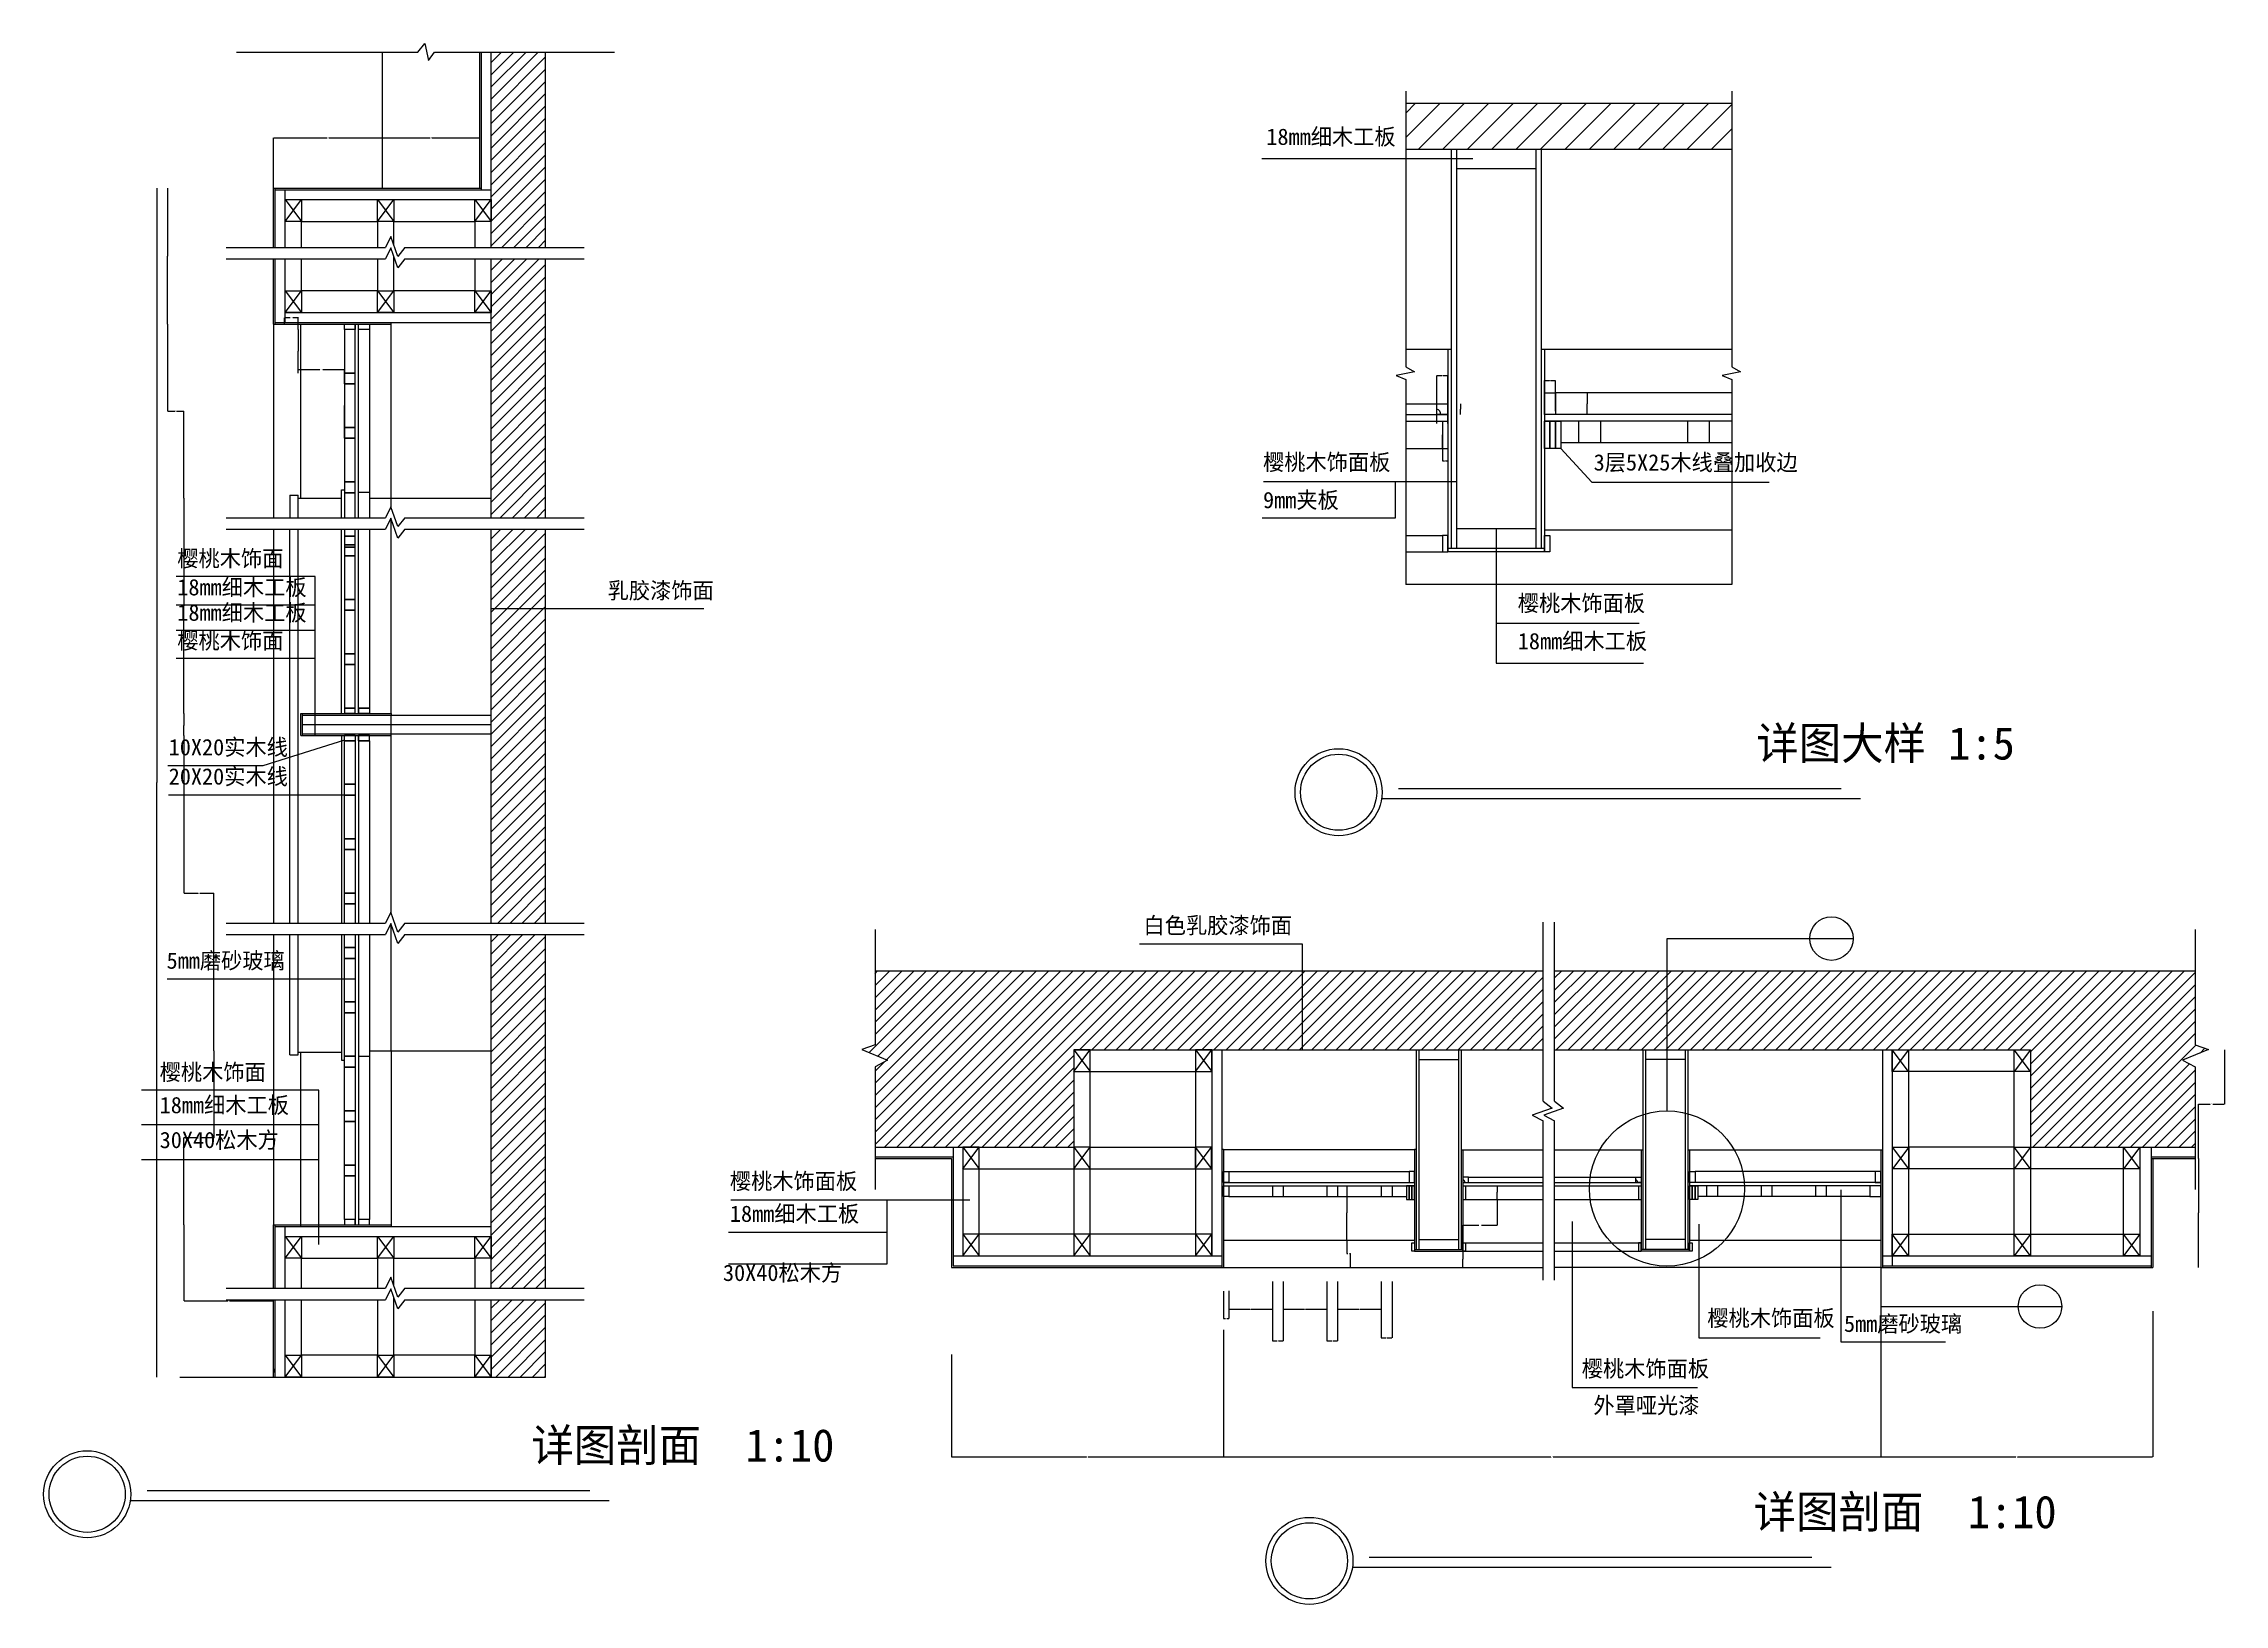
# Model space of a CAD drawing. Header units: metres. Extents: x 131195 to 135203, y -47346 to -44477.
import ezdxf

# ---------------------------------------------------------------- set-up
doc = ezdxf.new("R2010")
doc.units = ezdxf.units.M
for name, color, linetype in [('中线', 5, 'Continuous'), ('浅线', 2, 'Continuous'), ('粗线', 7, 'Continuous'), ('细实线', 1, 'Continuous'), ('细线', 1, 'Continuous')]:
    doc.layers.add(name, color=color, linetype=linetype)
doc.dimstyles.get("Standard").update_dxf_attribs({"dimtxt": 2.5, "dimasz": 2.5, "dimexe": 1.25, "dimexo": 0.625, "dimtad": 1, "dimcen": 2.5, "dimazin": 3, "dimtfac": 1, "dimtmove": 0, "dimatfit": 3})

# ---------------------------------------------------------------- blocks, each defined once
blk = doc.blocks.new('A$C03BD5A20')
at = {"layer": '细线'}
for p, q in [((0, 40), (30, 0)), ((0, 0), (30, 40))]:
    blk.add_line(p, q, dxfattribs=at)
blk.add_lwpolyline([(0, 40), (30, 40), (30, 0), (0, 0)], close=True, dxfattribs=at)
blk = doc.blocks.new('A$C6A6F5DEA')
at = {"layer": '细实线'}
for p, q in [((0, 40), (30, 0)), ((0, 0), (30, 40))]:
    blk.add_line(p, q, dxfattribs=at)
blk.add_lwpolyline([(0, 0), (30, 0), (30, 40), (0, 40)], close=True, dxfattribs=at)
blk = doc.blocks.new('A$C62782132')
at = {"layer": '细线'}
blk.add_lwpolyline([(0, 20), (10, 20), (10, 0), (0, 0)], close=True, dxfattribs=at)
blk = doc.blocks.new('_CLOSEDFILLED')
at = {"color": 0, "linetype": 'BYBLOCK'}
blk.add_solid([(-1, 0), (0, 0), (-1, 0)], dxfattribs=at)
blk = doc.blocks.new('*D1')
for p, q in [((131747.34, -45176.11), (131747.09, -45176.11)), ((131747.59, -45182.51), (131747.59, -45176.11)), ((131747.59, -45202.51), (131747.59, -45176.11)), ((131747.59, -45176.11), (131747.59, -45176.11)), ((131747.84, -45176.11), (131748.09, -45176.11))]:
    blk.add_line(p, q)
at = {"layer": 'Defpoints'}
for p in [(131747.59, -45176.11), (131747.59, -45182.51), (131747.59, -45202.51)]:
    blk.add_point(p, dxfattribs=at)
at = {"layer": '细线', "xscale": 0.25, "yscale": 0.25}
blk.add_blockref('_CLOSEDFILLED', (131747.59, -45176.11), dxfattribs=at)
at = {"layer": '细线', "xscale": 0.25, "yscale": 0.25, "rotation": 180}
blk.add_blockref('_CLOSEDFILLED', (131747.59, -45176.11), dxfattribs=at)
at = {"layer": '细线', "insert": (131747.59, -45174.985), "char_height": 1, "attachment_point": 5}
blk.add_mtext('0', dxfattribs=at)
blk = doc.blocks.new('*D2')
for p, q in [((131662.92, -45082.51), (131662.92, -45076.11)), ((131663.17, -45076.11), (131702.755, -45076.11)), ((131707.755, -45076.11), (131747.34, -45076.11)), ((131747.59, -45102.51), (131747.59, -45076.11))]:
    blk.add_line(p, q)
at = {"layer": 'Defpoints'}
for p in [(131662.92, -45076.11), (131662.92, -45082.51), (131747.59, -45102.51)]:
    blk.add_point(p, dxfattribs=at)
at = {"layer": '细线', "xscale": 0.25, "yscale": 0.25, "rotation": 180}
blk.add_blockref('_CLOSEDFILLED', (131662.92, -45076.11), dxfattribs=at)
at = {"layer": '细线', "xscale": 0.25, "yscale": 0.25}
blk.add_blockref('_CLOSEDFILLED', (131747.59, -45076.11), dxfattribs=at)
at = {"layer": '细线', "insert": (131705.255, -45076.11), "char_height": 1, "attachment_point": 5}
blk.add_mtext('84,67', dxfattribs=at)
blk = doc.blocks.new('*D3')
for p, q in [((131647.9, -44981.11), (131637.63, -44981.11)), ((131637.88, -44992.51), (131637.88, -44981.11)), ((131663.17, -44981.11), (131652.9, -44981.11)), ((131662.92, -45002.51), (131662.92, -44981.11))]:
    blk.add_line(p, q)
at = {"layer": 'Defpoints'}
for p in [(131637.88, -44992.51), (131662.92, -44981.11), (131662.92, -45002.51)]:
    blk.add_point(p, dxfattribs=at)
at = {"layer": '细线', "xscale": 0.25, "yscale": 0.25}
blk.add_blockref('_CLOSEDFILLED', (131637.88, -44981.11), dxfattribs=at)
at = {"layer": '细线', "xscale": 0.25, "yscale": 0.25, "rotation": 180}
blk.add_blockref('_CLOSEDFILLED', (131662.92, -44981.11), dxfattribs=at)
at = {"layer": '细线', "insert": (131650.4, -44981.11), "char_height": 1, "attachment_point": 5}
blk.add_mtext('25,04', dxfattribs=at)
blk = doc.blocks.new('*D4')
for p, q in [((131452.79, -46648.54), (131452.79, -46788.3)), ((131453.04, -46788.3), (131533.69, -46788.3)), ((131536.69, -46788.3), (131617.34, -46788.3)), ((131617.59, -46928.06), (131617.59, -46788.3))]:
    blk.add_line(p, q)
at = {"layer": 'Defpoints'}
for p in [(131452.79, -46648.54), (131452.79, -46788.3), (131617.59, -46928.06)]:
    blk.add_point(p, dxfattribs=at)
at = {"layer": '细线', "xscale": 0.25, "yscale": 0.25, "rotation": 180}
blk.add_blockref('_CLOSEDFILLED', (131452.79, -46788.3), dxfattribs=at)
at = {"layer": '细线', "xscale": 0.25, "yscale": 0.25}
blk.add_blockref('_CLOSEDFILLED', (131617.59, -46788.3), dxfattribs=at)
at = {"layer": '细线', "insert": (131535.19, -46788.3), "char_height": 1, "attachment_point": 5}
blk.add_mtext('880', dxfattribs=at)
blk = doc.blocks.new('*D5')
for p, q in [((131507.79, -46328.75), (131507.79, -46488.65)), ((131478.79, -46488.65), (131452.54, -46488.65)), ((131452.79, -46648.54), (131452.79, -46488.65)), ((131508.04, -46488.65), (131481.79, -46488.65))]:
    blk.add_line(p, q)
at = {"layer": 'Defpoints'}
for p in [(131507.79, -46328.75), (131507.79, -46488.65), (131452.79, -46648.54)]:
    blk.add_point(p, dxfattribs=at)
at = {"layer": '细线', "xscale": 0.25, "yscale": 0.25}
blk.add_blockref('_CLOSEDFILLED', (131452.79, -46488.65), dxfattribs=at)
at = {"layer": '细线', "xscale": 0.25, "yscale": 0.25, "rotation": 180}
blk.add_blockref('_CLOSEDFILLED', (131507.79, -46488.65), dxfattribs=at)
at = {"layer": '细线', "insert": (131480.29, -46488.65), "char_height": 1, "attachment_point": 5}
blk.add_mtext('320', dxfattribs=at)
blk = doc.blocks.new('*D6')
for p, q in [((131452.79, -45748.54), (131452.79, -46038.65)), ((131453.04, -46038.65), (131478.79, -46038.65)), ((131481.79, -46038.65), (131507.54, -46038.65)), ((131507.79, -46328.75), (131507.79, -46038.65))]:
    blk.add_line(p, q)
at = {"layer": 'Defpoints'}
for p in [(131452.79, -45748.54), (131452.79, -46038.65), (131507.79, -46328.75)]:
    blk.add_point(p, dxfattribs=at)
at = {"layer": '细线', "xscale": 0.25, "yscale": 0.25, "rotation": 180}
blk.add_blockref('_CLOSEDFILLED', (131452.79, -46038.65), dxfattribs=at)
at = {"layer": '细线', "xscale": 0.25, "yscale": 0.25}
blk.add_blockref('_CLOSEDFILLED', (131507.79, -46038.65), dxfattribs=at)
at = {"layer": '细线', "insert": (131480.29, -46038.65), "char_height": 1, "attachment_point": 5}
blk.add_mtext('580', dxfattribs=at)
blk = doc.blocks.new('*D7')
for p, q in [((131402.79, -44742.75), (131402.79, -45835.41)), ((131402.54, -45835.41), (131402.29, -45835.41)), ((131402.79, -46928.06), (131402.79, -45835.41)), ((131402.79, -45835.41), (131402.79, -45835.41)), ((131403.04, -45835.41), (131403.29, -45835.41))]:
    blk.add_line(p, q)
at = {"layer": 'Defpoints'}
for p in [(131402.79, -44742.75), (131402.79, -45835.41), (131402.79, -46928.06)]:
    blk.add_point(p, dxfattribs=at)
at = {"layer": '细线', "xscale": 0.25, "yscale": 0.25}
blk.add_blockref('_CLOSEDFILLED', (131402.79, -45835.41), dxfattribs=at)
at = {"layer": '细线', "xscale": 0.25, "yscale": 0.25, "rotation": 180}
blk.add_blockref('_CLOSEDFILLED', (131402.79, -45835.41), dxfattribs=at)
at = {"layer": '细线', "insert": (131402.79, -45834.285), "char_height": 1, "attachment_point": 5}
blk.add_mtext('3200', dxfattribs=at)
blk = doc.blocks.new('*D8')
for p, q in [((131452.79, -45312.3), (131452.79, -45510.42)), ((131452.54, -45510.42), (131452.29, -45510.42)), ((131452.79, -45708.54), (131452.79, -45510.42)), ((131452.79, -45510.42), (131452.79, -45510.42)), ((131453.04, -45510.42), (131453.29, -45510.42))]:
    blk.add_line(p, q)
at = {"layer": 'Defpoints'}
for p in [(131452.79, -45312.3), (131452.79, -45510.42), (131452.79, -45708.54)]:
    blk.add_point(p, dxfattribs=at)
at = {"layer": '细线', "xscale": 0.25, "yscale": 0.25}
blk.add_blockref('_CLOSEDFILLED', (131452.79, -45510.42), dxfattribs=at)
at = {"layer": '细线', "xscale": 0.25, "yscale": 0.25, "rotation": 180}
blk.add_blockref('_CLOSEDFILLED', (131452.79, -45510.42), dxfattribs=at)
at = {"layer": '细线', "insert": (131452.79, -45509.295), "char_height": 1, "attachment_point": 5}
blk.add_mtext('580', dxfattribs=at)
blk = doc.blocks.new('*D9')
for p, q in [((131452.54, -45730.58), (131452.29, -45730.58)), ((131452.79, -45708.54), (131452.79, -45730.58)), ((131452.79, -45748.54), (131452.79, -45730.58)), ((131452.79, -45730.58), (131452.79, -45730.58)), ((131453.04, -45730.58), (131453.29, -45730.58))]:
    blk.add_line(p, q)
at = {"layer": 'Defpoints'}
for p in [(131452.79, -45708.54), (131452.79, -45730.58), (131452.79, -45748.54)]:
    blk.add_point(p, dxfattribs=at)
at = {"layer": '细线', "xscale": 0.25, "yscale": 0.25}
blk.add_blockref('_CLOSEDFILLED', (131452.79, -45730.58), dxfattribs=at)
at = {"layer": '细线', "xscale": 0.25, "yscale": 0.25, "rotation": 180}
blk.add_blockref('_CLOSEDFILLED', (131452.79, -45730.58), dxfattribs=at)
at = {"layer": '细线', "insert": (131452.79, -45729.455), "char_height": 1, "attachment_point": 5}
blk.add_mtext('0', dxfattribs=at)
blk = doc.blocks.new('*D10')
for p, q in [((131422.79, -44992.51), (131422.79, -45152.41)), ((131423.04, -45152.41), (131436.79, -45152.41)), ((131438.79, -45152.41), (131452.54, -45152.41)), ((131452.79, -45312.3), (131452.79, -45152.41))]:
    blk.add_line(p, q)
at = {"layer": 'Defpoints'}
for p in [(131422.79, -44992.51), (131422.79, -45152.41), (131452.79, -45312.3)]:
    blk.add_point(p, dxfattribs=at)
at = {"layer": '细线', "xscale": 0.25, "yscale": 0.25, "rotation": 180}
blk.add_blockref('_CLOSEDFILLED', (131422.79, -45152.41), dxfattribs=at)
at = {"layer": '细线', "xscale": 0.25, "yscale": 0.25}
blk.add_blockref('_CLOSEDFILLED', (131452.79, -45152.41), dxfattribs=at)
at = {"layer": '细线', "insert": (131437.79, -45152.41), "char_height": 1, "attachment_point": 5}
blk.add_mtext('30', dxfattribs=at)
blk = doc.blocks.new('*D11')
for p, q in [((131422.79, -44742.75), (131422.79, -44867.63)), ((131422.54, -44867.63), (131422.29, -44867.63)), ((131422.79, -44992.51), (131422.79, -44867.63)), ((131422.79, -44867.63), (131422.79, -44867.63)), ((131423.04, -44867.63), (131423.29, -44867.63))]:
    blk.add_line(p, q)
at = {"layer": 'Defpoints'}
for p in [(131422.79, -44742.75), (131422.79, -44867.63), (131422.79, -44992.51)]:
    blk.add_point(p, dxfattribs=at)
at = {"layer": '细线', "xscale": 0.25, "yscale": 0.25}
blk.add_blockref('_CLOSEDFILLED', (131422.79, -44867.63), dxfattribs=at)
at = {"layer": '细线', "xscale": 0.25, "yscale": 0.25, "rotation": 180}
blk.add_blockref('_CLOSEDFILLED', (131422.79, -44867.63), dxfattribs=at)
at = {"layer": '细线', "insert": (131422.79, -44866.505), "char_height": 1, "attachment_point": 5}
blk.add_mtext('0', dxfattribs=at)
blk = doc.blocks.new('*D12')
for p, q in [((134571.44, -46726.48), (134571.44, -47074.94)), ((135071.44, -46807), (135071.44, -47074.94)), ((134571.69, -47074.94), (134819.94, -47074.94)), ((134822.94, -47074.94), (135071.19, -47074.94))]:
    blk.add_line(p, q)
at = {"layer": 'Defpoints'}
for p in [(134571.44, -46726.48), (135071.44, -46807), (134571.44, -47074.94)]:
    blk.add_point(p, dxfattribs=at)
at = {"layer": '细线', "xscale": 0.25, "yscale": 0.25, "rotation": 180}
blk.add_blockref('_CLOSEDFILLED', (134571.44, -47074.94), dxfattribs=at)
at = {"layer": '细线', "xscale": 0.25, "yscale": 0.25}
blk.add_blockref('_CLOSEDFILLED', (135071.44, -47074.94), dxfattribs=at)
at = {"layer": '细线', "insert": (134821.44, -47074.94), "char_height": 1, "attachment_point": 5}
blk.add_mtext('500', dxfattribs=at)
blk = doc.blocks.new('*D13')
for p, q in [((134571.44, -46801.68), (134571.44, -47074.94)), ((133363.3, -46841.29), (133363.3, -47074.94)), ((133363.55, -47074.94), (133965.37, -47074.94)), ((133969.37, -47074.94), (134571.19, -47074.94))]:
    blk.add_line(p, q)
at = {"layer": 'Defpoints'}
for p in [(134571.44, -46801.68), (133363.3, -46841.29), (133363.3, -47074.94)]:
    blk.add_point(p, dxfattribs=at)
at = {"layer": '细线', "xscale": 0.25, "yscale": 0.25, "rotation": 180}
blk.add_blockref('_CLOSEDFILLED', (133363.3, -47074.94), dxfattribs=at)
at = {"layer": '细线', "xscale": 0.25, "yscale": 0.25}
blk.add_blockref('_CLOSEDFILLED', (134571.44, -47074.94), dxfattribs=at)
at = {"layer": '细线', "insert": (133967.37, -47074.94), "char_height": 1, "attachment_point": 5}
blk.add_mtext('1800', dxfattribs=at)
blk = doc.blocks.new('*D14')
for p, q in [((133363.3, -46841.29), (133363.3, -47074.94)), ((132863.3, -46886.78), (132863.3, -47074.94)), ((132863.55, -47074.94), (133111.8, -47074.94)), ((133114.8, -47074.94), (133363.05, -47074.94))]:
    blk.add_line(p, q)
at = {"layer": 'Defpoints'}
for p in [(133363.3, -46841.29), (132863.3, -46886.78), (132863.3, -47074.94)]:
    blk.add_point(p, dxfattribs=at)
at = {"layer": '细线', "xscale": 0.25, "yscale": 0.25, "rotation": 180}
blk.add_blockref('_CLOSEDFILLED', (132863.3, -47074.94), dxfattribs=at)
at = {"layer": '细线', "xscale": 0.25, "yscale": 0.25}
blk.add_blockref('_CLOSEDFILLED', (133363.3, -47074.94), dxfattribs=at)
at = {"layer": '细线', "insert": (133113.3, -47074.94), "char_height": 1, "attachment_point": 5}
blk.add_mtext('500', dxfattribs=at)
blk = doc.blocks.new('*D15')
for p, q in [((133866.72, -46601.48), (133866.72, -46648.98)), ((133803.26, -46696.48), (133803.26, -46648.98)), ((133803.51, -46648.98), (133832.49, -46648.98)), ((133837.49, -46648.98), (133866.47, -46648.98))]:
    blk.add_line(p, q)
at = {"layer": 'Defpoints'}
for p in [(133866.72, -46601.48), (133803.26, -46648.98), (133803.26, -46696.48)]:
    blk.add_point(p, dxfattribs=at)
at = {"layer": '细线', "xscale": 0.25, "yscale": 0.25, "rotation": 180}
blk.add_blockref('_CLOSEDFILLED', (133803.26, -46648.98), dxfattribs=at)
at = {"layer": '细线', "xscale": 0.25, "yscale": 0.25}
blk.add_blockref('_CLOSEDFILLED', (133866.72, -46648.98), dxfattribs=at)
at = {"layer": '细线', "insert": (133834.99, -46648.98), "char_height": 1, "attachment_point": 5}
blk.add_mtext('63,46', dxfattribs=at)
blk = doc.blocks.new('*D16')
for p, q in [((133803.01, -46711.48), (133802.76, -46711.48)), ((133803.26, -46696.48), (133803.26, -46711.48)), ((133803.26, -46726.48), (133803.26, -46711.48)), ((133803.26, -46711.48), (133803.26, -46711.48)), ((133803.51, -46711.48), (133803.76, -46711.48))]:
    blk.add_line(p, q)
at = {"layer": 'Defpoints'}
for p in [(133803.26, -46696.48), (133803.26, -46711.48), (133803.26, -46726.48)]:
    blk.add_point(p, dxfattribs=at)
at = {"layer": '细线', "xscale": 0.25, "yscale": 0.25}
blk.add_blockref('_CLOSEDFILLED', (133803.26, -46711.48), dxfattribs=at)
at = {"layer": '细线', "xscale": 0.25, "yscale": 0.25, "rotation": 180}
blk.add_blockref('_CLOSEDFILLED', (133803.26, -46711.48), dxfattribs=at)
at = {"layer": '细线', "insert": (133803.26, -46710.355), "char_height": 1, "attachment_point": 5}
blk.add_mtext('0', dxfattribs=at)
blk = doc.blocks.new('*D17')
for p, q in [((133589.92, -46676.48), (133589.92, -46701.24)), ((133590.17, -46701.24), (133591.97, -46701.24)), ((133594.97, -46701.24), (133596.77, -46701.24)), ((133597.02, -46726.48), (133597.02, -46701.24))]:
    blk.add_line(p, q)
at = {"layer": 'Defpoints'}
for p in [(133589.92, -46676.48), (133589.92, -46701.24), (133597.02, -46726.48)]:
    blk.add_point(p, dxfattribs=at)
at = {"layer": '细线', "xscale": 0.25, "yscale": 0.25, "rotation": 180}
blk.add_blockref('_CLOSEDFILLED', (133589.92, -46701.24), dxfattribs=at)
at = {"layer": '细线', "xscale": 0.25, "yscale": 0.25}
blk.add_blockref('_CLOSEDFILLED', (133597.02, -46701.24), dxfattribs=at)
at = {"layer": '细线', "insert": (133593.47, -46701.24), "char_height": 1, "attachment_point": 5}
blk.add_mtext('7,1', dxfattribs=at)
blk = doc.blocks.new('*D18')
for p, q in [((133653.3, -46752.24), (133653.3, -46856.03)), ((133673.3, -46752.24), (133673.3, -46856.03)), ((133653.55, -46856.03), (133662.3, -46856.03)), ((133664.3, -46856.03), (133673.05, -46856.03))]:
    blk.add_line(p, q)
at = {"layer": 'Defpoints'}
for p in [(133653.3, -46752.24), (133673.3, -46752.24), (133653.3, -46856.03)]:
    blk.add_point(p, dxfattribs=at)
at = {"layer": '细线', "xscale": 0.25, "yscale": 0.25, "rotation": 180}
blk.add_blockref('_CLOSEDFILLED', (133653.3, -46856.03), dxfattribs=at)
at = {"layer": '细线', "xscale": 0.25, "yscale": 0.25}
blk.add_blockref('_CLOSEDFILLED', (133673.3, -46856.03), dxfattribs=at)
at = {"layer": '细线', "insert": (133663.3, -46856.03), "char_height": 1, "attachment_point": 5}
blk.add_mtext('20', dxfattribs=at)
blk = doc.blocks.new('*D19')
for p, q in [((133573.3, -46752.24), (133573.3, -46803.51)), ((133653.3, -46752.24), (133653.3, -46803.51)), ((133573.55, -46803.51), (133612.3, -46803.51)), ((133614.3, -46803.51), (133653.05, -46803.51))]:
    blk.add_line(p, q)
at = {"layer": 'Defpoints'}
for p in [(133573.3, -46752.24), (133653.3, -46752.24), (133573.3, -46803.51)]:
    blk.add_point(p, dxfattribs=at)
at = {"layer": '细线', "xscale": 0.25, "yscale": 0.25, "rotation": 180}
blk.add_blockref('_CLOSEDFILLED', (133573.3, -46803.51), dxfattribs=at)
at = {"layer": '细线', "xscale": 0.25, "yscale": 0.25}
blk.add_blockref('_CLOSEDFILLED', (133653.3, -46803.51), dxfattribs=at)
at = {"layer": '细线', "insert": (133613.3, -46803.51), "char_height": 1, "attachment_point": 5}
blk.add_mtext('80', dxfattribs=at)
blk = doc.blocks.new('*D20')
for p, q in [((133553.3, -46752.24), (133553.3, -46861.65)), ((133573.3, -46752.24), (133573.3, -46861.65)), ((133553.55, -46861.65), (133562.3, -46861.65)), ((133564.3, -46861.65), (133573.05, -46861.65))]:
    blk.add_line(p, q)
at = {"layer": 'Defpoints'}
for p in [(133553.3, -46752.24), (133573.3, -46752.24), (133553.3, -46861.65)]:
    blk.add_point(p, dxfattribs=at)
at = {"layer": '细线', "xscale": 0.25, "yscale": 0.25, "rotation": 180}
blk.add_blockref('_CLOSEDFILLED', (133553.3, -46861.65), dxfattribs=at)
at = {"layer": '细线', "xscale": 0.25, "yscale": 0.25}
blk.add_blockref('_CLOSEDFILLED', (133573.3, -46861.65), dxfattribs=at)
at = {"layer": '细线', "insert": (133563.3, -46861.65), "char_height": 1, "attachment_point": 5}
blk.add_mtext('20', dxfattribs=at)
blk = doc.blocks.new('*D21')
for p, q in [((133473.3, -46752.24), (133473.3, -46803.51)), ((133553.3, -46752.24), (133553.3, -46803.51)), ((133473.55, -46803.51), (133512.3, -46803.51)), ((133514.3, -46803.51), (133553.05, -46803.51))]:
    blk.add_line(p, q)
at = {"layer": 'Defpoints'}
for p in [(133473.3, -46752.24), (133553.3, -46752.24), (133473.3, -46803.51)]:
    blk.add_point(p, dxfattribs=at)
at = {"layer": '细线', "xscale": 0.25, "yscale": 0.25, "rotation": 180}
blk.add_blockref('_CLOSEDFILLED', (133473.3, -46803.51), dxfattribs=at)
at = {"layer": '细线', "xscale": 0.25, "yscale": 0.25}
blk.add_blockref('_CLOSEDFILLED', (133553.3, -46803.51), dxfattribs=at)
at = {"layer": '细线', "insert": (133513.3, -46803.51), "char_height": 1, "attachment_point": 5}
blk.add_mtext('80', dxfattribs=at)
blk = doc.blocks.new('*D22')
for p, q in [((133453.3, -46752.24), (133453.3, -46861.65)), ((133473.3, -46752.24), (133473.3, -46861.65)), ((133453.55, -46861.65), (133462.3, -46861.65)), ((133464.3, -46861.65), (133473.05, -46861.65))]:
    blk.add_line(p, q)
at = {"layer": 'Defpoints'}
for p in [(133453.3, -46752.24), (133473.3, -46752.24), (133453.3, -46861.65)]:
    blk.add_point(p, dxfattribs=at)
at = {"layer": '细线', "xscale": 0.25, "yscale": 0.25, "rotation": 180}
blk.add_blockref('_CLOSEDFILLED', (133453.3, -46861.65), dxfattribs=at)
at = {"layer": '细线', "xscale": 0.25, "yscale": 0.25}
blk.add_blockref('_CLOSEDFILLED', (133473.3, -46861.65), dxfattribs=at)
at = {"layer": '细线', "insert": (133463.3, -46861.65), "char_height": 1, "attachment_point": 5}
blk.add_mtext('20', dxfattribs=at)
blk = doc.blocks.new('*D23')
for p, q in [((133373.3, -46769.75), (133373.3, -46803.51)), ((133453.3, -46752.24), (133453.3, -46803.51)), ((133373.55, -46803.51), (133412.3, -46803.51)), ((133414.3, -46803.51), (133453.05, -46803.51))]:
    blk.add_line(p, q)
at = {"layer": 'Defpoints'}
for p in [(133373.3, -46769.75), (133453.3, -46752.24), (133373.3, -46803.51)]:
    blk.add_point(p, dxfattribs=at)
at = {"layer": '细线', "xscale": 0.25, "yscale": 0.25, "rotation": 180}
blk.add_blockref('_CLOSEDFILLED', (133373.3, -46803.51), dxfattribs=at)
at = {"layer": '细线', "xscale": 0.25, "yscale": 0.25}
blk.add_blockref('_CLOSEDFILLED', (133453.3, -46803.51), dxfattribs=at)
at = {"layer": '细线', "insert": (133413.3, -46803.51), "char_height": 1, "attachment_point": 5}
blk.add_mtext('80', dxfattribs=at)
blk = doc.blocks.new('*D24')
for p, q in [((133363.3, -46770.23), (133363.3, -46820.51)), ((133373.3, -46769.75), (133373.3, -46820.51)), ((133363.55, -46820.51), (133367.3, -46820.51)), ((133369.3, -46820.51), (133373.05, -46820.51))]:
    blk.add_line(p, q)
at = {"layer": 'Defpoints'}
for p in [(133363.3, -46770.23), (133373.3, -46769.75), (133363.3, -46820.51)]:
    blk.add_point(p, dxfattribs=at)
at = {"layer": '细线', "xscale": 0.25, "yscale": 0.25, "rotation": 180}
blk.add_blockref('_CLOSEDFILLED', (133363.3, -46820.51), dxfattribs=at)
at = {"layer": '细线', "xscale": 0.25, "yscale": 0.25}
blk.add_blockref('_CLOSEDFILLED', (133373.3, -46820.51), dxfattribs=at)
at = {"layer": '细线', "insert": (133368.3, -46820.51), "char_height": 1, "attachment_point": 5}
blk.add_mtext('10', dxfattribs=at)
blk = doc.blocks.new('*D25')
for p, q in [((133866.47, -46588.53), (133866.22, -46588.53)), ((133866.72, -46576.48), (133866.72, -46588.53)), ((133866.72, -46601.48), (133866.72, -46588.53)), ((133866.72, -46588.53), (133866.72, -46588.53)), ((133866.97, -46588.53), (133867.22, -46588.53))]:
    blk.add_line(p, q)
at = {"layer": 'Defpoints'}
for p in [(133866.72, -46576.48), (133866.72, -46588.53), (133866.72, -46601.48)]:
    blk.add_point(p, dxfattribs=at)
at = {"layer": '细线', "xscale": 0.25, "yscale": 0.25}
blk.add_blockref('_CLOSEDFILLED', (133866.72, -46588.53), dxfattribs=at)
at = {"layer": '细线', "xscale": 0.25, "yscale": 0.25, "rotation": 180}
blk.add_blockref('_CLOSEDFILLED', (133866.72, -46588.53), dxfattribs=at)
at = {"layer": '细线', "insert": (133866.72, -46587.405), "char_height": 1, "attachment_point": 5}
blk.add_mtext('0', dxfattribs=at)
blk = doc.blocks.new('*D26')
for p, q in [((133589.92, -46576.48), (133589.92, -46626.48)), ((133589.67, -46626.48), (133589.42, -46626.48)), ((133589.92, -46676.48), (133589.92, -46626.48)), ((133589.92, -46626.48), (133589.92, -46626.48)), ((133590.17, -46626.48), (133590.42, -46626.48))]:
    blk.add_line(p, q)
at = {"layer": 'Defpoints'}
for p in [(133589.92, -46576.48), (133589.92, -46626.48), (133589.92, -46676.48)]:
    blk.add_point(p, dxfattribs=at)
at = {"layer": '细线', "xscale": 0.25, "yscale": 0.25}
blk.add_blockref('_CLOSEDFILLED', (133589.92, -46626.48), dxfattribs=at)
at = {"layer": '细线', "xscale": 0.25, "yscale": 0.25, "rotation": 180}
blk.add_blockref('_CLOSEDFILLED', (133589.92, -46626.48), dxfattribs=at)
at = {"layer": '细线', "insert": (133589.92, -46625.355), "char_height": 1, "attachment_point": 5}
blk.add_mtext('0', dxfattribs=at)
blk = doc.blocks.new('*D27')
for p, q in [((135155.56, -46526.48), (135155.56, -46626.48)), ((135155.31, -46626.48), (135155.06, -46626.48)), ((135155.56, -46726.48), (135155.56, -46626.48)), ((135155.56, -46626.48), (135155.56, -46626.48)), ((135155.81, -46626.48), (135156.06, -46626.48))]:
    blk.add_line(p, q)
at = {"layer": 'Defpoints'}
for p in [(135155.56, -46526.48), (135155.56, -46626.48), (135155.56, -46726.48)]:
    blk.add_point(p, dxfattribs=at)
at = {"layer": '细线', "xscale": 0.25, "yscale": 0.25}
blk.add_blockref('_CLOSEDFILLED', (135155.56, -46626.48), dxfattribs=at)
at = {"layer": '细线', "xscale": 0.25, "yscale": 0.25, "rotation": 180}
blk.add_blockref('_CLOSEDFILLED', (135155.56, -46626.48), dxfattribs=at)
at = {"layer": '细线', "insert": (135155.56, -46625.355), "char_height": 1, "attachment_point": 5}
blk.add_mtext('0', dxfattribs=at)
blk = doc.blocks.new('*D28')
for p, q in [((135203.08, -46326.48), (135203.08, -46426.48)), ((135155.56, -46526.48), (135155.56, -46426.48)), ((135155.81, -46426.48), (135176.82, -46426.48)), ((135181.82, -46426.48), (135202.83, -46426.48))]:
    blk.add_line(p, q)
at = {"layer": 'Defpoints'}
for p in [(135203.08, -46326.48), (135155.56, -46426.48), (135155.56, -46526.48)]:
    blk.add_point(p, dxfattribs=at)
at = {"layer": '细线', "xscale": 0.25, "yscale": 0.25, "rotation": 180}
blk.add_blockref('_CLOSEDFILLED', (135155.56, -46426.48), dxfattribs=at)
at = {"layer": '细线', "xscale": 0.25, "yscale": 0.25}
blk.add_blockref('_CLOSEDFILLED', (135203.08, -46426.48), dxfattribs=at)
at = {"layer": '细线', "insert": (135179.32, -46426.48), "char_height": 1, "attachment_point": 5}
blk.add_mtext('47,52', dxfattribs=at)
blk = doc.blocks.new('*D29')
for p, q in [((131817.59, -44742.75), (131817.59, -44650.17)), ((131817.84, -44650.17), (131905.59, -44650.17)), ((131908.59, -44650.17), (131996.34, -44650.17)), ((131996.59, -44742.75), (131996.59, -44650.17))]:
    blk.add_line(p, q)
at = {"layer": 'Defpoints'}
for p in [(131817.59, -44650.17), (131817.59, -44742.75), (131996.59, -44742.75)]:
    blk.add_point(p, dxfattribs=at)
at = {"layer": '细线', "xscale": 0.25, "yscale": 0.25, "rotation": 180}
blk.add_blockref('_CLOSEDFILLED', (131817.59, -44650.17), dxfattribs=at)
at = {"layer": '细线', "xscale": 0.25, "yscale": 0.25}
blk.add_blockref('_CLOSEDFILLED', (131996.59, -44650.17), dxfattribs=at)
at = {"layer": '细线', "insert": (131907.09, -44650.17), "char_height": 1, "attachment_point": 5}
blk.add_mtext('179', dxfattribs=at)
blk = doc.blocks.new('*D30')
for p, q in [((131617.59, -44742.75), (131617.59, -44650.17)), ((131617.84, -44650.17), (131716.09, -44650.17)), ((131719.09, -44650.17), (131817.34, -44650.17)), ((131817.59, -44742.75), (131817.59, -44650.17))]:
    blk.add_line(p, q)
at = {"layer": 'Defpoints'}
for p in [(131617.59, -44650.17), (131617.59, -44742.75), (131817.59, -44742.75)]:
    blk.add_point(p, dxfattribs=at)
at = {"layer": '细线', "xscale": 0.25, "yscale": 0.25, "rotation": 180}
blk.add_blockref('_CLOSEDFILLED', (131617.59, -44650.17), dxfattribs=at)
at = {"layer": '细线', "xscale": 0.25, "yscale": 0.25}
blk.add_blockref('_CLOSEDFILLED', (131817.59, -44650.17), dxfattribs=at)
at = {"layer": '细线', "insert": (131717.59, -44650.17), "char_height": 1, "attachment_point": 5}
blk.add_mtext('200', dxfattribs=at)
blk = doc.blocks.new('*D31')
for p, q in [((134031.94, -45118.96), (134031.94, -45138.96)), ((134031.69, -45138.96), (134031.44, -45138.96)), ((134031.94, -45158.96), (134031.94, -45138.96)), ((134031.94, -45138.96), (134031.94, -45138.96)), ((134032.19, -45138.96), (134032.44, -45138.96))]:
    blk.add_line(p, q)
at = {"layer": 'Defpoints'}
for p in [(134031.94, -45118.96), (134031.94, -45138.96), (134031.94, -45158.96)]:
    blk.add_point(p, dxfattribs=at)
at = {"layer": '细线', "xscale": 0.25, "yscale": 0.25}
blk.add_blockref('_CLOSEDFILLED', (134031.94, -45138.96), dxfattribs=at)
at = {"layer": '细线', "xscale": 0.25, "yscale": 0.25, "rotation": 180}
blk.add_blockref('_CLOSEDFILLED', (134031.94, -45138.96), dxfattribs=at)
at = {"layer": '细线', "insert": (134031.94, -45137.835), "char_height": 1, "attachment_point": 5}
blk.add_mtext('0', dxfattribs=at)
blk = doc.blocks.new('*D32')
for p, q in [((133953.52, -45152.67), (133953.52, -45096.42)), ((133953.77, -45096.42), (133962.52, -45096.42)), ((133964.52, -45096.42), (133973.27, -45096.42)), ((133973.52, -45152.67), (133973.52, -45096.42))]:
    blk.add_line(p, q)
at = {"layer": 'Defpoints'}
for p in [(133953.52, -45096.42), (133953.52, -45152.67), (133973.52, -45152.67)]:
    blk.add_point(p, dxfattribs=at)
at = {"layer": '细线', "xscale": 0.25, "yscale": 0.25, "rotation": 180}
blk.add_blockref('_CLOSEDFILLED', (133953.52, -45096.42), dxfattribs=at)
at = {"layer": '细线', "xscale": 0.25, "yscale": 0.25}
blk.add_blockref('_CLOSEDFILLED', (133973.52, -45096.42), dxfattribs=at)
at = {"layer": '细线', "insert": (133963.52, -45096.42), "char_height": 1, "attachment_point": 5}
blk.add_mtext('20', dxfattribs=at)
blk = doc.blocks.new('*D33')
for p, q in [((133755.75, -45175.39), (133755.75, -45086.96)), ((133756, -45086.96), (133764.75, -45086.96)), ((133766.75, -45086.96), (133775.5, -45086.96)), ((133775.75, -45175.39), (133775.75, -45086.96))]:
    blk.add_line(p, q)
at = {"layer": 'Defpoints'}
for p in [(133755.75, -45086.96), (133755.75, -45175.39), (133775.75, -45175.39)]:
    blk.add_point(p, dxfattribs=at)
at = {"layer": '细线', "xscale": 0.25, "yscale": 0.25, "rotation": 180}
blk.add_blockref('_CLOSEDFILLED', (133755.75, -45086.96), dxfattribs=at)
at = {"layer": '细线', "xscale": 0.25, "yscale": 0.25}
blk.add_blockref('_CLOSEDFILLED', (133775.75, -45086.96), dxfattribs=at)
at = {"layer": '细线', "insert": (133765.75, -45086.96), "char_height": 1, "attachment_point": 5}
blk.add_mtext('20', dxfattribs=at)
blk = doc.blocks.new('*D34')
for p, q in [((131747.59, -45102.51), (131747.59, -45142.51)), ((131747.34, -45142.51), (131747.09, -45142.51)), ((131747.59, -45182.51), (131747.59, -45142.51)), ((131747.59, -45142.51), (131747.59, -45142.51)), ((131747.84, -45142.51), (131748.09, -45142.51))]:
    blk.add_line(p, q)
at = {"layer": 'Defpoints'}
for p in [(131747.59, -45102.51), (131747.59, -45142.51), (131747.59, -45182.51)]:
    blk.add_point(p, dxfattribs=at)
at = {"layer": '细线', "xscale": 0.25, "yscale": 0.25}
blk.add_blockref('_CLOSEDFILLED', (131747.59, -45142.51), dxfattribs=at)
at = {"layer": '细线', "xscale": 0.25, "yscale": 0.25, "rotation": 180}
blk.add_blockref('_CLOSEDFILLED', (131747.59, -45142.51), dxfattribs=at)
at = {"layer": '细线', "insert": (131747.59, -45141.385), "char_height": 1, "attachment_point": 5}
blk.add_mtext('0', dxfattribs=at)
blk = doc.blocks.new('*D35')
for p, q in [((133765.75, -45170.96), (133765.75, -45195.96)), ((133765.5, -45195.96), (133765.25, -45195.96)), ((133765.75, -45220.96), (133765.75, -45195.96)), ((133765.75, -45195.96), (133765.75, -45195.96)), ((133766, -45195.96), (133766.25, -45195.96))]:
    blk.add_line(p, q)
at = {"layer": 'Defpoints'}
for p in [(133765.75, -45170.96), (133765.75, -45195.96), (133765.75, -45220.96)]:
    blk.add_point(p, dxfattribs=at)
at = {"layer": '细线', "xscale": 0.25, "yscale": 0.25}
blk.add_blockref('_CLOSEDFILLED', (133765.75, -45195.96), dxfattribs=at)
at = {"layer": '细线', "xscale": 0.25, "yscale": 0.25, "rotation": 180}
blk.add_blockref('_CLOSEDFILLED', (133765.75, -45195.96), dxfattribs=at)
at = {"layer": '细线', "insert": (133765.75, -45194.835), "char_height": 1, "attachment_point": 5}
blk.add_mtext('0', dxfattribs=at)
blk = doc.blocks.new('*D36')
for p, q in [((133765.75, -45220.96), (133765.75, -45244.11)), ((133766, -45244.11), (133769.75, -45244.11)), ((133771.75, -45244.11), (133775.5, -45244.11)), ((133775.75, -45220.96), (133775.75, -45244.11))]:
    blk.add_line(p, q)
at = {"layer": 'Defpoints'}
for p in [(133765.75, -45220.96), (133765.75, -45244.11), (133775.75, -45220.96)]:
    blk.add_point(p, dxfattribs=at)
at = {"layer": '细线', "xscale": 0.25, "yscale": 0.25, "rotation": 180}
blk.add_blockref('_CLOSEDFILLED', (133765.75, -45244.11), dxfattribs=at)
at = {"layer": '细线', "xscale": 0.25, "yscale": 0.25}
blk.add_blockref('_CLOSEDFILLED', (133775.75, -45244.11), dxfattribs=at)
at = {"layer": '细线', "insert": (133770.75, -45244.11), "char_height": 1, "attachment_point": 5}
blk.add_mtext('10', dxfattribs=at)
blk = doc.blocks.new('*D37')
for p, q in [((133799, -45148.96), (133798.75, -45148.96)), ((133799.25, -45138.96), (133799.25, -45148.96)), ((133799.25, -45158.96), (133799.25, -45148.96)), ((133799.25, -45148.96), (133799.25, -45148.96)), ((133799.5, -45148.96), (133799.75, -45148.96))]:
    blk.add_line(p, q)
at = {"layer": 'Defpoints'}
for p in [(133799.25, -45138.96), (133799.25, -45148.96), (133799.25, -45158.96)]:
    blk.add_point(p, dxfattribs=at)
at = {"layer": '细线', "xscale": 0.25, "yscale": 0.25}
blk.add_blockref('_CLOSEDFILLED', (133799.25, -45148.96), dxfattribs=at)
at = {"layer": '细线', "xscale": 0.25, "yscale": 0.25, "rotation": 180}
blk.add_blockref('_CLOSEDFILLED', (133799.25, -45148.96), dxfattribs=at)
at = {"layer": '细线', "insert": (133799.25, -45147.835), "char_height": 1, "attachment_point": 5}
blk.add_mtext('0', dxfattribs=at)
blk = doc.blocks.new('*D38')
for p, q in [((131662.92, -45002.51), (131662.92, -45042.51)), ((131662.67, -45042.51), (131662.42, -45042.51)), ((131662.92, -45082.51), (131662.92, -45042.51)), ((131662.92, -45042.51), (131662.92, -45042.51)), ((131663.17, -45042.51), (131663.42, -45042.51))]:
    blk.add_line(p, q)
at = {"layer": 'Defpoints'}
for p in [(131662.92, -45002.51), (131662.92, -45042.51), (131662.92, -45082.51)]:
    blk.add_point(p, dxfattribs=at)
at = {"layer": '细线', "xscale": 0.25, "yscale": 0.25}
blk.add_blockref('_CLOSEDFILLED', (131662.92, -45042.51), dxfattribs=at)
at = {"layer": '细线', "xscale": 0.25, "yscale": 0.25, "rotation": 180}
blk.add_blockref('_CLOSEDFILLED', (131662.92, -45042.51), dxfattribs=at)
at = {"layer": '细线', "insert": (131662.92, -45041.385), "char_height": 1, "attachment_point": 5}
blk.add_mtext('0', dxfattribs=at)

msp = doc.modelspace()

# ---------------------------------------------------------------- hatches: boundary and pattern name
at = {"layer": '浅线'}
h = msp.add_hatch(dxfattribs=at)
h.set_pattern_fill('ANSI31', scale=5)
h.paths.add_polyline_path([(132117.59, -44492.75), (132017.59, -44492.75), (132017.59, -44851.66), (132117.59, -44851.66)])
h.paths.add_polyline_path([(132117.59, -44872.78), (132017.59, -44872.78), (132017.59, -45348.41), (132117.59, -45348.41)])
h = msp.add_hatch(dxfattribs=at)
h.set_pattern_fill('ANSI31', scale=10)
h.paths.add_polyline_path([(133698.33, -44586.41), (133698.33, -44670.96), (134297.65, -44670.96), (134297.65, -44586.41)])
h = msp.add_hatch(dxfattribs=at)
h.set_pattern_fill('ANSI31', scale=5)
h.paths.add_polyline_path([(132117.59, -45369.53), (132017.59, -45369.53), (132017.59, -46093.76), (132117.59, -46093.76)])
h = msp.add_hatch(dxfattribs=at)
h.set_pattern_fill('ANSI31', scale=5)
h.paths.add_polyline_path([(132017.59, -46928.06), (132117.59, -46928.06), (132117.59, -46785.95), (132017.59, -46785.95)])
h.paths.add_polyline_path([(132017.59, -46764.83), (132117.59, -46764.83), (132117.59, -46114.88), (132017.59, -46114.88)])
h = msp.add_hatch(dxfattribs=at)
h.set_pattern_fill('ANSI31', scale=5)
h.paths.add_polyline_path([(134179.15, -46181.33), (134179.15, -46326.48), (134846.44, -46326.48), (134846.44, -46366.48), (134846.44, -46505.48), (135149.33, -46505.48), (135149.33, -46357.67), (135126.26, -46345.86), (135173.8, -46326.27), (135149.33, -46317.28), (135149.33, -46181.33)])
h.paths.add_polyline_path([(134179.15, -46326.48), (134179.15, -46181.33), (133972.13, -46181.33), (133972.13, -46326.48)])
h.paths.add_polyline_path([(133951.01, -46326.48), (133951.01, -46181.33), (132723.1, -46181.33), (132723.1, -46317.28), (132698.63, -46326.27), (132746.16, -46345.86), (132723.1, -46357.67), (132723.1, -46505.48), (132863.3, -46505.48), (133088.3, -46505.48), (133088.3, -46326.48), (133118.3, -46326.48)])

# ---------------------------------------------------------------- linework, layer by layer
at = {"layer": '中线'}
for p, q in [((131767.59, -45348.41), (131767.59, -44992.51)), ((131773.59, -45348.41), (131773.59, -44992.51)), ((133698.33, -45158.96), (133775.75, -45158.96)), ((133698.33, -45170.96), (133775.75, -45170.96)), ((134297.65, -45158.96), (133953.52, -45158.96)), ((134297.65, -45170.96), (133953.52, -45170.96)), ((131767.59, -45708.54), (131767.59, -45369.53)), ((131773.59, -45708.54), (131773.59, -45369.53)), ((131767.59, -45748.54), (131767.59, -46093.76)), ((131773.59, -45748.54), (131773.59, -46093.76)), ((131767.59, -46114.88), (131767.59, -46648.54)), ((131773.59, -46114.88), (131773.59, -46648.54)), ((133363.3, -46570.48), (133714.62, -46570.48)), ((133803.51, -46570.48), (133951.01, -46570.48)), ((133972.13, -46570.48), (134131.23, -46570.48)), ((134571.44, -46570.48), (134220.11, -46570.48)), ((133363.3, -46576.48), (133714.62, -46576.48)), ((133803.51, -46576.48), (133951.01, -46576.48)), ((133972.13, -46576.48), (134131.23, -46576.48)), ((134571.44, -46576.48), (134220.11, -46576.48))]:
    msp.add_line(p, q, dxfattribs=at)
at = {"layer": '浅线'}
for p, q in [((131549.18, -44492.75), (131882.47, -44492.75)), ((131913.1, -44492.75), (132243.83, -44492.75)), ((133698.33, -44564.23), (133698.33, -45070.96)), ((134297.65, -44564.23), (134297.65, -45070.96)), ((131530.23, -44851.66), (131823.3, -44851.66)), ((131858.93, -44851.66), (132188.13, -44851.66)), ((131530.23, -44872.78), (131823.3, -44872.78)), ((131858.93, -44872.78), (132188.13, -44872.78)), ((131617.59, -44992.51), (131617.59, -45348.41)), ((131667.59, -45312.3), (131667.59, -44992.51)), ((131747.59, -45002.51), (131747.59, -45348.41)), ((131793.59, -45002.51), (131793.59, -45348.41)), ((131833.59, -45312.3), (131833.59, -44992.51)), ((133698.33, -45038.96), (133781.75, -45038.96)), ((133947.52, -45038.96), (134297.65, -45038.96)), ((133698.33, -45094.19), (133698.33, -45470.96)), ((134297.65, -45118.96), (133973.52, -45118.96)), ((134297.65, -45094.19), (134297.65, -45470.96)), ((133698.33, -45138.96), (133755.75, -45138.96)), ((134046.17, -45210.96), (133983.52, -45210.96)), ((134297.65, -45210.96), (134056.17, -45210.96)), ((131793.59, -45302.3), (131773.59, -45302.3)), ((131833.59, -45329.33), (131833.59, -45312.3)), ((131530.23, -45348.41), (131823.3, -45348.41)), ((131530.23, -45369.53), (131823.3, -45369.53)), ((131617.59, -45369.53), (131617.59, -46093.76)), ((131747.59, -45369.53), (131747.59, -45698.54)), ((131793.59, -45369.53), (131793.59, -45698.54)), ((131833.59, -45708.54), (131833.59, -45350.45)), ((131858.93, -45348.41), (132188.13, -45348.41)), ((131858.93, -45369.53), (132188.13, -45369.53)), ((133953.52, -45370.96), (134297.65, -45370.96)), ((133698.33, -45380.96), (133765.75, -45380.96)), ((133698.33, -45410.96), (133765.75, -45410.96)), ((134297.65, -45470.96), (133698.33, -45470.96)), ((131833.59, -45745.54), (131833.59, -45711.54)), ((131747.59, -46093.76), (131747.59, -45758.54)), ((131793.59, -45758.54), (131793.59, -46093.76)), ((131833.59, -46074.68), (131833.59, -45748.54)), ((131530.23, -46093.76), (131823.3, -46093.76)), ((131858.93, -46093.76), (132188.13, -46093.76)), ((133951.01, -46421.24), (133951.01, -46092.04)), ((133972.13, -46421.24), (133972.13, -46092.04)), ((131530.23, -46114.88), (131823.3, -46114.88)), ((131617.59, -46114.88), (131617.59, -46648.54)), ((131747.59, -46638.54), (131747.59, -46114.88)), ((131793.59, -46114.88), (131793.59, -46638.54)), ((131833.59, -46328.75), (131833.59, -46095.8)), ((131858.93, -46114.88), (132188.13, -46114.88)), ((132723.1, -46105.47), (132723.1, -46317.28)), ((135149.33, -46105.47), (135149.33, -46317.28)), ((131667.59, -46650.54), (131667.59, -46330.75)), ((131833.59, -46328.75), (131833.59, -46651.54)), ((131793.59, -46338.75), (131773.59, -46338.75)), ((132723.1, -46357.67), (132723.1, -46583.15)), ((135149.33, -46357.67), (135149.33, -46583.15)), ((133951.01, -46749.94), (133951.01, -46456.87)), ((133972.13, -46749.94), (133972.13, -46456.87)), ((133118.3, -46505.48), (133311.66, -46505.48)), ((133363.3, -46509.98), (133714.62, -46509.98)), ((133800.51, -46510.48), (133951.01, -46510.48)), ((133972.13, -46510.48), (134134.23, -46510.48)), ((134217.11, -46510.48), (134574.44, -46510.48)), ((134816.44, -46505.48), (134623.07, -46505.48)), ((133118.3, -46545.48), (133311.66, -46545.48)), ((133373.3, -46550.48), (133704.62, -46550.48)), ((133813.51, -46560.48), (133951.01, -46560.48)), ((133972.13, -46560.48), (134121.23, -46560.48)), ((134561.44, -46550.48), (134230.11, -46550.48)), ((134816.44, -46545.48), (134623.07, -46545.48)), ((133373.3, -46596.48), (133453.3, -46596.48)), ((133468.3, -46596.48), (133553.3, -46596.48)), ((133568.3, -46596.48), (133653.3, -46596.48)), ((133668.3, -46596.48), (133699.62, -46596.48)), ((134266.44, -46596.48), (134235.11, -46596.48)), ((134351.44, -46596.48), (134271.44, -46596.48)), ((134451.44, -46596.48), (134371.44, -46596.48)), ((134551.44, -46596.48), (134471.44, -46596.48)), ((133363.3, -46676.48), (133714.62, -46676.48)), ((133803.51, -46681.48), (133951.01, -46681.48)), ((133972.13, -46681.48), (134131.23, -46681.48)), ((134220.11, -46676.48), (134571.44, -46676.48)), ((133363.3, -46726.48), (133951.01, -46726.48)), ((133803.51, -46696.48), (133951.01, -46696.48)), ((133972.13, -46696.48), (134131.23, -46696.48)), ((134571.44, -46726.48), (133972.13, -46726.48)), ((131530.23, -46764.83), (131823.3, -46764.83)), ((131858.93, -46764.83), (132188.13, -46764.83)), ((131530.23, -46785.95), (131823.3, -46785.95)), ((131858.93, -46785.95), (132188.13, -46785.95))]:
    msp.add_line(p, q, dxfattribs=at)
for points in [[(131882.47, -44492.75), (131895.6, -44477), (131902.47, -44508.22), (131913.1, -44492.75)], [(131668.59, -44851.66), (131668.59, -44803.75), (131808.59, -44803.75), (131808.59, -44851.66)], [(131838.59, -44846.83), (131838.59, -44803.75), (131987.59, -44803.75), (131987.59, -44851.66)], [(131858.93, -44851.66), (131846.07, -44868.12), (131833.2, -44831.46), (131823.3, -44851.66)], [(131808.59, -44872.78), (131808.59, -44931.51), (131668.59, -44931.51), (131668.59, -44872.78)], [(131858.93, -44872.78), (131846.07, -44889.24), (131833.2, -44852.58), (131823.3, -44872.78)], [(131987.59, -44872.78), (131987.59, -44931.51), (131838.59, -44931.51), (131838.59, -44867.95)], [(133698.33, -45070.96), (133714.32, -45080.29), (133680.54, -45086.91), (133698.33, -45094.19)], [(134297.65, -45070.96), (134313.65, -45080.29), (134279.87, -45086.91), (134297.65, -45094.19)], [(131858.93, -45348.41), (131846.07, -45364.87), (131833.2, -45328.21), (131823.3, -45348.41)], [(131858.93, -45369.53), (131846.07, -45385.99), (131833.2, -45349.33), (131823.3, -45369.53)], [(131858.93, -46093.76), (131846.07, -46110.22), (131833.2, -46073.56), (131823.3, -46093.76)], [(131858.93, -46114.88), (131846.07, -46131.34), (131833.2, -46094.68), (131823.3, -46114.88)], [(132723.1, -46317.28), (132698.63, -46326.27), (132746.16, -46345.86), (132723.1, -46357.67)], [(135149.33, -46317.28), (135173.8, -46326.27), (135126.26, -46345.86), (135149.33, -46357.67)], [(133951.01, -46421.24), (133967.47, -46434.1), (133930.81, -46446.97), (133951.01, -46456.87)], [(133972.13, -46421.24), (133988.59, -46434.1), (133951.93, -46446.97), (133972.13, -46456.87)], [(131668.59, -46764.83), (131668.59, -46709.54), (131808.59, -46709.54), (131808.59, -46764.83)], [(131838.59, -46760), (131838.59, -46709.54), (131987.59, -46709.54), (131987.59, -46764.83)], [(131858.93, -46764.83), (131846.07, -46781.29), (131833.2, -46744.63), (131823.3, -46764.83)], [(131858.93, -46785.95), (131846.07, -46802.41), (131833.2, -46765.75), (131823.3, -46785.95)], [(131808.59, -46785.95), (131808.59, -46888.06), (131668.59, -46888.06), (131668.59, -46785.95)], [(131987.59, -46785.95), (131987.59, -46888.06), (131838.59, -46888.06), (131838.59, -46781.12)]]:
    msp.add_lwpolyline(points, dxfattribs=at)
for points in [[(133118.3, -46366.48), (133312.3, -46366.48), (133312.3, -46665.48), (133118.3, -46665.48)], [(134816.44, -46366.48), (134622.44, -46366.48), (134622.44, -46665.48), (134816.44, -46665.48)], [(132914.3, -46545.48), (133088.3, -46545.48), (133088.3, -46665.48), (132914.3, -46665.48)], [(135017.44, -46545.48), (134846.44, -46545.48), (134846.44, -46665.48), (135017.44, -46665.48)]]:
    msp.add_lwpolyline(points, close=True, dxfattribs=at)
for centre, radius in [((133752.75, -45158.87), 10.35), ((133802.01, -46570.43), 5.18), ((134119.73, -46570.43), 5.18)]:
    msp.add_arc(centre, radius, 359.5, 73.14, dxfattribs=at)
at = {"layer": '粗线'}
for p, q in [((132017.59, -44851.66), (132017.59, -44492.75)), ((133698.33, -44586.41), (134297.65, -44586.41)), ((133698.33, -44670.96), (134297.65, -44670.96)), ((132017.59, -45348.41), (132017.59, -44872.78)), ((132017.59, -46093.76), (132017.59, -45369.53)), ((132017.59, -46764.83), (132017.59, -46114.88)), ((133088.3, -46326.48), (133951.01, -46326.48)), ((133088.3, -46326.48), (133088.3, -46505.48)), ((133972.13, -46326.48), (134846.44, -46326.48)), ((134846.44, -46326.48), (134846.44, -46505.48)), ((132723.1, -46505.48), (132863.3, -46505.48)), ((132863.3, -46505.48), (133088.3, -46505.48)), ((134846.44, -46505.48), (135149.33, -46505.48)), ((132017.59, -46928.06), (132017.59, -46785.95)), ((131445.45, -46928.06), (132117.59, -46928.06))]:
    msp.add_line(p, q, dxfattribs=at)
for centre in [(133575.01, -45853.13), (131274.85, -47143.58), (133521.34, -47266)]:
    msp.add_circle(centre, 70, dxfattribs=at)
at = {"layer": '细实线'}
for p, q in [((131996.59, -44742.75), (131996.59, -44492.75)), ((131999.59, -44745.75), (131999.59, -44492.75)), ((133781.75, -44670.96), (133781.75, -45404.96)), ((133791.75, -44670.96), (133791.75, -45404.96)), ((133937.52, -44670.96), (133937.52, -45404.96)), ((133947.52, -44670.96), (133947.52, -45404.96)), ((133937.52, -44706.96), (133791.75, -44706.96)), ((133775.75, -45038.96), (133775.75, -45410.96)), ((133953.52, -45038.96), (133953.52, -45410.96)), ((133765.75, -45170.96), (133765.75, -45220.96)), ((133698.33, -45220.96), (133775.75, -45220.96)), ((133937.52, -45368.96), (133791.75, -45368.96)), ((133953.52, -45404.96), (133775.75, -45404.96)), ((133953.52, -45410.96), (133775.75, -45410.96)), ((132723.1, -46181.33), (133951.01, -46181.33)), ((133972.13, -46181.33), (135149.33, -46181.33)), ((133342.3, -46326.48), (133342.3, -46705.48)), ((133360.3, -46326.48), (133360.3, -46726.48)), ((133717.62, -46326.48), (133717.62, -46693.48)), ((133722.62, -46326.48), (133722.62, -46693.48)), ((133795.51, -46326.48), (133795.51, -46693.48)), ((133800.51, -46326.48), (133800.51, -46693.48)), ((134134.23, -46326.48), (134134.23, -46693.48)), ((134139.23, -46326.48), (134139.23, -46693.48)), ((134212.11, -46326.48), (134212.11, -46693.48)), ((134217.11, -46326.48), (134217.11, -46693.48)), ((134574.44, -46326.48), (134574.44, -46726.48)), ((134592.44, -46326.48), (134592.44, -46723.48)), ((133722.62, -46344.48), (133795.51, -46344.48)), ((134212.11, -46344.48), (134139.23, -46344.48)), ((132723.1, -46523.48), (132866.3, -46523.48)), ((132723.1, -46526.48), (132863.3, -46526.48)), ((132863.3, -46526.48), (132863.3, -46726.48)), ((132866.3, -46505.48), (132866.3, -46723.48)), ((132884.3, -46505.48), (132884.3, -46705.48)), ((133363.3, -46509.98), (133363.3, -46726.48)), ((133714.62, -46509.98), (133714.62, -46696.48)), ((133803.51, -46510.48), (133803.51, -46696.48)), ((134131.23, -46510.48), (134131.23, -46696.48)), ((134220.11, -46510.48), (134220.11, -46696.48)), ((134571.44, -46510.48), (134571.44, -46726.48)), ((135068.44, -46505.48), (135068.44, -46726.48)), ((135071.44, -46526.48), (135071.44, -46726.48)), ((133803.51, -46601.48), (133951.01, -46601.48)), ((133808.51, -46576.48), (133808.51, -46601.48)), ((133972.13, -46601.48), (134131.23, -46601.48)), ((134126.23, -46576.48), (134126.23, -46601.48)), ((133714.62, -46693.48), (133803.51, -46693.48)), ((133722.62, -46675.48), (133795.51, -46675.48)), ((134220.11, -46693.48), (134131.23, -46693.48)), ((134212.11, -46675.48), (134139.23, -46675.48)), ((132863.3, -46726.48), (133363.3, -46726.48)), ((132866.3, -46705.48), (133360.3, -46705.48)), ((132866.3, -46723.48), (133360.3, -46723.48)), ((133714.62, -46696.48), (133803.51, -46696.48)), ((134220.11, -46696.48), (134131.23, -46696.48)), ((134571.44, -46726.48), (135071.44, -46726.48)), ((134574.44, -46705.48), (135068.44, -46705.48)), ((134574.44, -46723.48), (135068.44, -46723.48))]:
    msp.add_line(p, q, dxfattribs=at)
at = {"layer": '细线'}
for p, q in [((131817.59, -44742.75), (131817.59, -44492.75)), ((132017.59, -44492.75), (132117.59, -44492.75)), ((132117.59, -44851.66), (132117.59, -44492.75)), ((131617.59, -44851.66), (131617.59, -44742.75)), ((131617.59, -44742.75), (131999.59, -44742.75)), ((131620.59, -44851.66), (131620.59, -44742.75)), ((131620.59, -44745.75), (132017.59, -44745.75)), ((131638.59, -44851.66), (131638.59, -44745.75)), ((131638.59, -44763.75), (132017.59, -44763.75)), ((131638.59, -44763.75), (131668.59, -44803.75)), ((131638.59, -44803.75), (131668.59, -44763.75)), ((131617.59, -44992.51), (131617.59, -44872.78)), ((131620.59, -44992.51), (131620.59, -44872.78)), ((131638.59, -44989.51), (131638.59, -44872.78)), ((132117.59, -45348.41), (132117.59, -44872.78)), ((131638.59, -44971.51), (131668.59, -44931.51)), ((131638.59, -44931.51), (131668.59, -44971.51)), ((131638.59, -44971.51), (132017.59, -44971.51)), ((131617.59, -44992.51), (131833.59, -44992.51)), ((131620.59, -44989.51), (132017.59, -44989.51)), ((131833.59, -44992.51), (131833.59, -44989.51)), ((131767.59, -45082.51), (131747.59, -45082.51)), ((131747.59, -45082.51), (131747.59, -45102.51)), ((131747.59, -45082.51), (131767.59, -45082.51)), ((131767.59, -45102.51), (131747.59, -45102.51)), ((131747.59, -45102.51), (131767.59, -45102.51)), ((134016.17, -45170.96), (134016.17, -45210.96)), ((134056.17, -45170.96), (134056.17, -45210.96)), ((134216.17, -45170.96), (134216.17, -45210.96)), ((134256.17, -45170.96), (134256.17, -45210.96)), ((131747.59, -45182.51), (131747.59, -45202.51)), ((131767.59, -45182.51), (131747.59, -45182.51)), ((131747.59, -45182.51), (131767.59, -45182.51)), ((131767.59, -45202.51), (131747.59, -45202.51)), ((131747.59, -45202.51), (131767.59, -45202.51)), ((134056.17, -45210.96), (134016.17, -45210.96)), ((134256.17, -45210.96), (134216.17, -45210.96)), ((131747.59, -45282.51), (131767.59, -45282.51)), ((131767.59, -45282.51), (131747.59, -45282.51)), ((131747.59, -45282.51), (131747.59, -45302.51)), ((133791.75, -45282.82), (133436.99, -45282.82)), ((133678.92, -45282.82), (133678.92, -45349.42)), ((131647.59, -45307.3), (131647.59, -45348.41)), ((131647.59, -45307.3), (131662.59, -45307.3)), ((131662.59, -45348.41), (131662.59, -45307.3)), ((131662.59, -45312.3), (131742.59, -45312.3)), ((131742.59, -45348.41), (131742.59, -45297.3)), ((131742.59, -45297.3), (131747.59, -45297.3)), ((131747.59, -45298.54), (131747.59, -45318.54)), ((131747.59, -45302.51), (131767.59, -45302.51)), ((131767.59, -45302.51), (131747.59, -45302.51)), ((131793.59, -45312.3), (132017.59, -45312.3)), ((131647.59, -46093.76), (131647.59, -45369.53)), ((131662.59, -45708.54), (131662.59, -45369.53)), ((131742.59, -45708.54), (131742.59, -45369.53)), ((132117.59, -46093.76), (132117.59, -45369.53)), ((133678.92, -45349.42), (133434.82, -45349.42)), ((133864.63, -45368.96), (133864.63, -45542.19)), ((131747.59, -45382.51), (131767.59, -45382.51)), ((131767.59, -45382.51), (131747.59, -45382.51)), ((131747.59, -45382.51), (131747.59, -45402.51)), ((131747.59, -45398.54), (131767.59, -45398.54)), ((131767.59, -45398.54), (131747.59, -45398.54)), ((131747.59, -45398.54), (131747.59, -45418.54)), ((131747.59, -45402.51), (131767.59, -45402.51)), ((131767.59, -45402.51), (131747.59, -45402.51)), ((131747.59, -45418.54), (131767.59, -45418.54)), ((131767.59, -45418.54), (131747.59, -45418.54)), ((131693.78, -45456.36), (131438.67, -45456.36)), ((131693.78, -45748.54), (131693.78, -45456.36)), ((131693.78, -45509.21), (131438.67, -45509.21)), ((131747.59, -45498.54), (131747.59, -45518.54)), ((131747.59, -45498.54), (131767.59, -45498.54)), ((131767.59, -45498.54), (131747.59, -45498.54)), ((131747.59, -45518.54), (131767.59, -45518.54)), ((131767.59, -45518.54), (131747.59, -45518.54)), ((131693.78, -45555.92), (131438.67, -45555.92)), ((133864.63, -45542.19), (133864.63, -45616.14)), ((133864.63, -45542.19), (134127.22, -45542.19)), ((131693.78, -45607.54), (131438.67, -45607.54)), ((131747.59, -45598.54), (131767.59, -45598.54)), ((131767.59, -45598.54), (131747.59, -45598.54)), ((131747.59, -45598.54), (131747.59, -45618.54)), ((131747.59, -45618.54), (131767.59, -45618.54)), ((131767.59, -45618.54), (131747.59, -45618.54)), ((133864.63, -45616.14), (134135.22, -45616.14)), ((131662.59, -46093.76), (131662.59, -45708.54)), ((131667.59, -45748.54), (131667.59, -45708.54)), ((131667.59, -45708.54), (131833.59, -45708.54)), ((131670.59, -45748.54), (131670.59, -45708.54)), ((131670.59, -45711.54), (132017.59, -45711.54)), ((131670.59, -45728.54), (132017.59, -45728.54)), ((131747.59, -45698.54), (131767.59, -45698.54)), ((131767.59, -45698.54), (131747.59, -45698.54)), ((131747.59, -45698.54), (131747.59, -45708.54)), ((131747.59, -45708.54), (131767.59, -45708.54)), ((131767.59, -45708.54), (131747.59, -45708.54)), ((131773.59, -45698.54), (131793.59, -45698.54)), ((131793.59, -45698.54), (131773.59, -45698.54)), ((131773.59, -45698.54), (131773.59, -45708.54)), ((131793.59, -45708.54), (131773.59, -45708.54)), ((131773.59, -45708.54), (131793.59, -45708.54)), ((131793.59, -45698.54), (131793.59, -45708.54)), ((131833.59, -45708.54), (131833.59, -45711.54)), ((131667.59, -45748.54), (131833.59, -45748.54)), ((131670.59, -45745.54), (132017.59, -45745.54)), ((131742.59, -45748.54), (131742.59, -46093.76)), ((131767.59, -45748.54), (131747.59, -45748.54)), ((131747.59, -45748.54), (131767.59, -45748.54)), ((131747.59, -45758.54), (131747.59, -45748.54)), ((131747.59, -45758.54), (131767.59, -45758.54)), ((131767.59, -45758.54), (131747.59, -45758.54)), ((131793.59, -45748.54), (131773.59, -45748.54)), ((131773.59, -45748.54), (131793.59, -45748.54)), ((131773.59, -45758.54), (131773.59, -45748.54)), ((131773.59, -45758.54), (131793.59, -45758.54)), ((131793.59, -45758.54), (131773.59, -45758.54)), ((131793.59, -45758.54), (131793.59, -45748.54)), ((131833.59, -45748.54), (131833.59, -45745.54)), ((131747.59, -45838.54), (131767.59, -45838.54)), ((131767.59, -45838.54), (131747.59, -45838.54)), ((131747.59, -45858.54), (131747.59, -45838.54)), ((131747.59, -45858.54), (131767.59, -45858.54)), ((131767.59, -45858.54), (131747.59, -45858.54)), ((133654.16, -45864.76), (134534.28, -45864.76)), ((131747.59, -45938.54), (131767.59, -45938.54)), ((131767.59, -45938.54), (131747.59, -45938.54)), ((131747.59, -45958.54), (131747.59, -45938.54)), ((131747.59, -45958.54), (131767.59, -45958.54)), ((131767.59, -45958.54), (131747.59, -45958.54)), ((131747.59, -46038.54), (131767.59, -46038.54)), ((131767.59, -46038.54), (131747.59, -46038.54)), ((131747.59, -46058.54), (131747.59, -46038.54)), ((131747.59, -46058.54), (131767.59, -46058.54)), ((131767.59, -46058.54), (131747.59, -46058.54)), ((131647.59, -46335.75), (131647.59, -46114.88)), ((131662.59, -46335.75), (131662.59, -46114.88)), ((131742.59, -46114.88), (131742.59, -46345.75)), ((132117.59, -46764.83), (132117.59, -46114.88)), ((134179.15, -46438.86), (134179.15, -46122.15)), ((134179.15, -46122.15), (134520.84, -46122.15)), ((131747.59, -46138.54), (131767.59, -46138.54)), ((131767.59, -46138.54), (131747.59, -46138.54)), ((131747.59, -46158.54), (131747.59, -46138.54)), ((131747.59, -46158.54), (131767.59, -46158.54)), ((131767.59, -46158.54), (131747.59, -46158.54)), ((131747.59, -46238.54), (131767.59, -46238.54)), ((131767.59, -46238.54), (131747.59, -46238.54)), ((131747.59, -46258.54), (131747.59, -46238.54)), ((131747.59, -46258.54), (131767.59, -46258.54)), ((131767.59, -46258.54), (131747.59, -46258.54)), ((131662.59, -46330.75), (131742.59, -46330.75)), ((131793.59, -46328.75), (132017.59, -46328.75)), ((131647.59, -46335.75), (131662.59, -46335.75)), ((131742.59, -46345.75), (131747.59, -46345.75)), ((131747.59, -46338.54), (131767.59, -46338.54)), ((131767.59, -46338.54), (131747.59, -46338.54)), ((131747.59, -46358.54), (131747.59, -46338.54)), ((131747.59, -46358.54), (131767.59, -46358.54)), ((131767.59, -46358.54), (131747.59, -46358.54)), ((131700.92, -46400.48), (131375.05, -46400.48)), ((131700.92, -46684.73), (131700.92, -46400.48)), ((131747.59, -46458.54), (131747.59, -46438.54)), ((131767.59, -46438.54), (131747.59, -46438.54)), ((131747.59, -46438.54), (131767.59, -46438.54)), ((131700.92, -46464.68), (131375.05, -46464.68)), ((131767.59, -46458.54), (131747.59, -46458.54)), ((131747.59, -46458.54), (131767.59, -46458.54)), ((131700.92, -46528.87), (131375.05, -46528.87)), ((133363.3, -46509.98), (133360.3, -46509.98)), ((133717.62, -46509.98), (133714.62, -46509.98)), ((135068.44, -46523.48), (135149.33, -46523.48)), ((135068.44, -46526.48), (135149.33, -46526.48)), ((131747.59, -46538.54), (131767.59, -46538.54)), ((131767.59, -46538.54), (131747.59, -46538.54)), ((131747.59, -46558.54), (131747.59, -46538.54)), ((131747.59, -46558.54), (131767.59, -46558.54)), ((131767.59, -46558.54), (131747.59, -46558.54)), ((135047.44, -46545.48), (135047.44, -46665.48)), ((132897.24, -46602.83), (132458.04, -46602.83)), ((132744.9, -46602.83), (132744.9, -46720.39)), ((133453.3, -46576.48), (133453.3, -46596.48)), ((133453.3, -46596.48), (133473.3, -46596.48)), ((133473.3, -46576.48), (133473.3, -46596.48)), ((133553.3, -46576.48), (133553.3, -46596.48)), ((133553.3, -46596.48), (133573.3, -46596.48)), ((133573.3, -46576.48), (133573.3, -46596.48)), ((133653.3, -46576.48), (133653.3, -46596.48)), ((133653.3, -46596.48), (133673.3, -46596.48)), ((133673.3, -46576.48), (133673.3, -46596.48)), ((134251.44, -46576.48), (134251.44, -46596.48)), ((134271.44, -46596.48), (134251.44, -46596.48)), ((134271.44, -46576.48), (134271.44, -46596.48)), ((134351.44, -46576.48), (134351.44, -46596.48)), ((134371.44, -46596.48), (134351.44, -46596.48)), ((134371.44, -46576.48), (134371.44, -46596.48)), ((134451.44, -46576.48), (134451.44, -46596.48)), ((134471.44, -46596.48), (134451.44, -46596.48)), ((134471.44, -46576.48), (134471.44, -46596.48)), ((131617.59, -46764.83), (131617.59, -46648.54)), ((131617.59, -46648.54), (131833.59, -46648.54)), ((131620.59, -46764.83), (131620.59, -46648.54)), ((131620.59, -46651.54), (132017.59, -46651.54)), ((131638.59, -46764.83), (131638.59, -46651.54)), ((134571.44, -46631.73), (134571.44, -46798.33)), ((131638.59, -46669.54), (132017.59, -46669.54)), ((132744.9, -46662.6), (132453.83, -46662.6)), ((132744.9, -46720.39), (132453.83, -46720.39)), ((131617.59, -46913.43), (131617.59, -46785.95)), ((131620.59, -46928.06), (131620.59, -46785.95)), ((131638.59, -46928.06), (131638.59, -46785.95)), ((132117.59, -46928.06), (132117.59, -46785.95)), ((134571.44, -46798.33), (134904.17, -46798.33)), ((131617.59, -46913.43), (131620.59, -46913.43)), ((131617.59, -46918.43), (131620.59, -46918.43)), ((131617.59, -46928.06), (131617.59, -46918.43)), ((131354, -47155.21), (132234.12, -47155.21)), ((133600.49, -47277.63), (134480.61, -47277.63))]:
    msp.add_line(p, q, dxfattribs=at)
for points in [[(131638.59, -44763.75), (131668.59, -44763.75), (131668.59, -44803.75), (131638.59, -44803.75)], [(131638.59, -44931.51), (131668.59, -44931.51), (131668.59, -44971.51), (131638.59, -44971.51)], [(131747.59, -45002.51), (131747.59, -44992.51), (131767.59, -44992.51), (131767.59, -45002.51)], [(131773.59, -45002.51), (131773.59, -44992.51), (131793.59, -44992.51), (131793.59, -45002.51)], [(133775.75, -45158.96), (133755.75, -45158.96), (133755.75, -45138.96), (133775.75, -45138.96)], [(133953.52, -45170.96), (133963.52, -45170.96), (133963.52, -45220.96), (133953.52, -45220.96)], [(133963.52, -45170.96), (133973.52, -45170.96), (133973.52, -45220.96), (133963.52, -45220.96)], [(133973.52, -45170.96), (133983.52, -45170.96), (133983.52, -45220.96), (133973.52, -45220.96)], [(133775.75, -45380.96), (133765.75, -45380.96), (133765.75, -45410.96), (133775.75, -45410.96)], [(133953.52, -45380.96), (133963.52, -45380.96), (133963.52, -45410.96), (133953.52, -45410.96)], [(133363.3, -46550.48), (133373.3, -46550.48), (133373.3, -46570.48), (133363.3, -46570.48)], [(133803.51, -46570.48), (133813.51, -46570.48), (133813.51, -46560.48), (133803.51, -46560.48)], [(134131.23, -46570.48), (134121.23, -46570.48), (134121.23, -46560.48), (134131.23, -46560.48)], [(133363.3, -46576.48), (133373.3, -46576.48), (133373.3, -46596.48), (133363.3, -46596.48)], [(133704.62, -46576.48), (133699.62, -46576.48), (133699.62, -46601.48), (133704.62, -46601.48)], [(133709.62, -46576.48), (133704.62, -46576.48), (133704.62, -46601.48), (133709.62, -46601.48)], [(133714.62, -46576.48), (133709.62, -46576.48), (133709.62, -46601.48), (133714.62, -46601.48)], [(134220.11, -46576.48), (134225.11, -46576.48), (134225.11, -46601.48), (134220.11, -46601.48)], [(134225.11, -46576.48), (134230.11, -46576.48), (134230.11, -46601.48), (134225.11, -46601.48)], [(134230.11, -46576.48), (134235.11, -46576.48), (134235.11, -46601.48), (134230.11, -46601.48)], [(134571.44, -46576.48), (134551.44, -46576.48), (134551.44, -46596.48), (134571.44, -46596.48)], [(131747.59, -46638.54), (131747.59, -46648.54), (131767.59, -46648.54), (131767.59, -46638.54)], [(131773.59, -46638.54), (131773.59, -46648.54), (131793.59, -46648.54), (131793.59, -46638.54)], [(133709.62, -46681.48), (133714.62, -46681.48), (133714.62, -46696.48), (133709.62, -46696.48)], [(133803.51, -46681.48), (133808.51, -46681.48), (133808.51, -46696.48), (133803.51, -46696.48)], [(134131.23, -46681.48), (134126.23, -46681.48), (134126.23, -46696.48), (134131.23, -46696.48)], [(134220.11, -46681.48), (134225.11, -46681.48), (134225.11, -46696.48), (134220.11, -46696.48)]]:
    msp.add_lwpolyline(points, close=True, dxfattribs=at)
for points in [[(133685.06, -45846.09), (134498.78, -45846.09)], [(131384.9, -47136.54), (132198.62, -47136.54)], [(133631.39, -47258.96), (134445.11, -47258.96)]]:
    msp.add_lwpolyline(points, dxfattribs=at)
for centre, radius in [((133575.01, -45853.13), 80), ((134480.84, -46122.15), 40), ((134178.52, -46581.5), 142.64), ((134864.17, -46798.33), 40), ((131274.85, -47143.58), 80), ((133521.34, -47266), 80)]:
    msp.add_circle(centre, radius, dxfattribs=at)
msp.add_arc((131615.05, -46915.93), 3.57, 315.5, 44.5, dxfattribs=at)

# ---------------------------------------------------------------- block references
at = {"layer": '细实线'}
for p in [(133088.3, -46366.48), (133312.3, -46366.48), (132884.3, -46545.48), (133088.3, -46545.48), (133311.66, -46545.48), (132884.3, -46705.48), (133088.3, -46705.48), (133312.3, -46705.48)]:
    msp.add_blockref('A$C6A6F5DEA', p, dxfattribs=at)
at = {"layer": '细实线', "xscale": -1}
for p in [(134622.44, -46366.48), (134846.44, -46366.48), (134623.07, -46545.48), (134846.44, -46545.48), (135047.44, -46545.48), (134622.44, -46705.48), (134846.44, -46705.48), (135047.44, -46705.48)]:
    msp.add_blockref('A$C6A6F5DEA', p, dxfattribs=at)
at = {"layer": '细线'}
for name, p in [('A$C03BD5A20', (131808.59, -44803.75)), ('A$C03BD5A20', (131987.59, -44803.75)), ('A$C03BD5A20', (131808.59, -44971.51)), ('A$C03BD5A20', (131987.59, -44971.51)), ('A$C62782132', (134220.11, -46570.48)), ('A$C03BD5A20', (131638.59, -46709.54)), ('A$C03BD5A20', (131808.59, -46709.54)), ('A$C03BD5A20', (131987.59, -46709.54)), ('A$C03BD5A20', (131638.59, -46928.06)), ('A$C03BD5A20', (131808.59, -46928.06)), ('A$C03BD5A20', (131987.59, -46928.06))]:
    msp.add_blockref(name, p, dxfattribs=at)
at = {"layer": '细线', "xscale": 2, "yscale": 2, "zscale": 2}
msp.add_blockref('A$C62782132', (133953.52, -45158.96), dxfattribs=at)
at = {"layer": '细线', "xscale": -1}
for p in [(133714.62, -46570.48), (134571.44, -46570.48)]:
    msp.add_blockref('A$C62782132', p, dxfattribs=at)

# ---------------------------------------------------------------- texts
at = {"layer": '细线', "attachment_point": 1}
for s, insert, char_height in [('18mm细木工板', (133442.23, -44633.12), 30), ('樱桃木饰面板', (133436.19, -45231.3), 30), ('3层5X25木线叠加收边', (134043.74, -45231.8), 30), ('9mm夹板', (133436.19, -45300.94), 30), ('樱桃木饰面', (131440.56, -45408.42), 30), ('18mm细木工板', (131440.56, -45461.27), 30), ('乳胶漆饰面', (132231.59, -45467.33), 30), ('樱桃木饰面板', (133904.37, -45490.68), 30), ('18mm细木工板', (131440.56, -45507.98), 30), ('樱桃木饰面', (131440.56, -45559.61), 30), ('18mm细木工板', (133904.37, -45560.32), 30), ('详图大样 1:5', (134342.65, -45733.08), 60), ('10X20实木线', (131424.72, -45755.2), 30), ('20X20实木线', (131424.72, -45809.09), 30), ('白色乳胶漆饰面', (133216.44, -46082.85), 30), ('5mm磨砂玻璃', (131420.84, -46147.57), 30), ('樱桃木饰面', (131408.16, -46352.55), 30), ('18mm细木工板', (131408.16, -46413.1), 30), ('30X40松木方', (131408.16, -46477.3), 30), ('樱桃木饰面板', (132456.22, -46553.06), 30), ('18mm细木工板', (132456.22, -46612.82), 30), ('30X40松木方', (132443.49, -46721.52), 30), ('樱桃木饰面板', (134252.75, -46804.71), 30), ('5mm磨砂玻璃', (134503.9, -46815.14), 30), ('樱桃木饰面板', (134021.99, -46897.69), 30), ('外罩哑光漆', (134043.25, -46965.03), 30), ('详图剖面  1:10', (132091.38, -47023.53), 60), ('详图剖面  1:10', (134337.87, -47145.95), 60)]:
    msp.add_mtext(s, dxfattribs=dict(at, insert=insert, char_height=char_height))

# ---------------------------------------------------------------- dimensions: what is measured, and where the dimension line sits
at = {"layer": '细线'}
for base, p1, p2, picture, middle in [((131617.59, -44650.17), (131617.59, -44742.75), (131817.59, -44742.75), '*D30', (131717.59, -44650.17)), ((131817.59, -44650.17), (131817.59, -44742.75), (131996.59, -44742.75), '*D29', (131907.09, -44650.17)), ((131422.79, -44867.63), (131422.79, -44742.75), (131422.79, -44992.51), '*D11', (131422.79, -44866.505)), ((131422.79, -45152.41), (131422.79, -44992.51), (131452.79, -45312.3), '*D10', (131437.79, -45152.41)), ((131662.92, -44981.11), (131662.92, -45002.51), (131637.88, -44992.51), '*D3', (131650.4, -44981.11)), ((131662.92, -45042.51), (131662.92, -45002.51), (131662.92, -45082.51), '*D38', (131662.92, -45041.385)), ((131662.92, -45076.11), (131662.92, -45082.51), (131747.59, -45102.51), '*D2', (131705.255, -45076.11)), ((133755.75, -45086.96), (133755.75, -45175.39), (133775.75, -45175.39), '*D33', (133765.75, -45086.96)), ((131747.59, -45142.51), (131747.59, -45102.51), (131747.59, -45182.51), '*D34', (131747.59, -45141.385)), ((133953.52, -45096.42), (133953.52, -45152.67), (133973.52, -45152.67), '*D32', (133963.52, -45096.42)), ((134031.94, -45138.96), (134031.94, -45118.96), (134031.94, -45158.96), '*D31', (134031.94, -45137.835)), ((133765.75, -45195.96), (133765.75, -45170.96), (133765.75, -45220.96), '*D35', (133765.75, -45194.835)), ((133799.25, -45148.96), (133799.25, -45138.96), (133799.25, -45158.96), '*D37', (133799.25, -45147.835)), ((131747.59, -45176.11), (131747.59, -45182.51), (131747.59, -45202.51), '*D1', (131747.59, -45174.985)), ((133765.75, -45244.11), (133765.75, -45220.96), (133775.75, -45220.96), '*D36', (133770.75, -45244.11)), ((131452.79, -45730.58), (131452.79, -45708.54), (131452.79, -45748.54), '*D9', (131452.79, -45729.455)), ((135155.56, -46426.48), (135155.56, -46526.48), (135203.08, -46326.48), '*D28', (135179.32, -46426.48)), ((135155.56, -46626.48), (135155.56, -46726.48), (135155.56, -46526.48), '*D27', (135155.56, -46625.355)), ((133589.92, -46626.48), (133589.92, -46576.48), (133589.92, -46676.48), '*D26', (133589.92, -46625.355)), ((133803.26, -46648.98), (133803.26, -46696.48), (133866.72, -46601.48), '*D15', (133834.99, -46648.98)), ((133866.72, -46588.53), (133866.72, -46601.48), (133866.72, -46576.48), '*D25', (133866.72, -46587.405)), ((133589.92, -46701.24), (133589.92, -46676.48), (133597.02, -46726.48), '*D17', (133593.47, -46701.24)), ((133803.26, -46711.48), (133803.26, -46726.48), (133803.26, -46696.48), '*D16', (133803.26, -46710.355)), ((134571.44, -47074.94), (134571.44, -46726.48), (135071.44, -46807), '*D12', (134821.44, -47074.94)), ((133363.3, -46820.51), (133363.3, -46770.23), (133373.3, -46769.75), '*D24', (133368.3, -46820.51)), ((133373.3, -46803.51), (133373.3, -46769.75), (133453.3, -46752.24), '*D23', (133413.3, -46803.51)), ((133453.3, -46861.65), (133453.3, -46752.24), (133473.3, -46752.24), '*D22', (133463.3, -46861.65)), ((133473.3, -46803.51), (133473.3, -46752.24), (133553.3, -46752.24), '*D21', (133513.3, -46803.51)), ((133553.3, -46861.65), (133553.3, -46752.24), (133573.3, -46752.24), '*D20', (133563.3, -46861.65)), ((133573.3, -46803.51), (133573.3, -46752.24), (133653.3, -46752.24), '*D19', (133613.3, -46803.51)), ((133653.3, -46856.03), (133653.3, -46752.24), (133673.3, -46752.24), '*D18', (133663.3, -46856.03)), ((132863.3, -47074.94), (132863.3, -46886.78), (133363.3, -46841.29), '*D14', (133113.3, -47074.94))]:
    dim = msp.add_linear_dim(base=base, p1=p1, p2=p2, dimstyle='Standard', dxfattribs=at)
    dim.commit()
    dim.dimension.update_dxf_attribs({"geometry": picture, "text_midpoint": middle})
for base, p1, p2, text, picture, middle in [((131402.79, -45835.41), (131402.79, -44742.75), (131402.79, -46928.06), '3200', '*D7', (131402.79, -45834.285)), ((131452.79, -45510.42), (131452.79, -45312.3), (131452.79, -45708.54), '580', '*D8', (131452.79, -45509.295)), ((131452.79, -46038.65), (131452.79, -45748.54), (131507.79, -46328.75), '580', '*D6', (131480.29, -46038.65)), ((131507.79, -46488.65), (131507.79, -46328.75), (131452.79, -46648.54), '320', '*D5', (131480.29, -46488.65)), ((131452.79, -46788.3), (131452.79, -46648.54), (131617.59, -46928.06), '880', '*D4', (131535.19, -46788.3)), ((133363.3, -47074.94), (133363.3, -46841.29), (134571.44, -46801.68), '1800', '*D13', (133967.37, -47074.94))]:
    dim = msp.add_linear_dim(base=base, p1=p1, p2=p2, text=text, dimstyle='Standard', dxfattribs=at)
    dim.commit()
    dim.dimension.update_dxf_attribs({"geometry": picture, "text_midpoint": middle})

# ---------------------------------------------------------------- leaders
for points in [[(133821.58, -44688.94), (133433.87, -44688.94)], [(133983.52, -45220.96), (134040.66, -45283.31), (134366.34, -45283.31)], [(132017.59, -45515.26), (132408.54, -45515.26)], [(131747.59, -45757.55), (131597.82, -45804.65), (131423.04, -45804.65)], [(131747.59, -45858.54), (131424.22, -45858.54)], [(133508.48, -46326.48), (133508.48, -46132.63), (133209.08, -46132.63)], [(131767.59, -46197.02), (131421.98, -46197.02)], [(134497.94, -46583.97), (134497.94, -46863.08), (134690.71, -46863.08)], [(134004.03, -46642.14), (134004.03, -46947.46), (134234.85, -46947.46)], [(134237.13, -46647.28), (134237.13, -46855.78), (134459.94, -46855.78)], [(134004.03, -46719.85), (134004.03, -46886.35)]]:
    msp.add_leader(points, dimstyle='Standard', dxfattribs=at)

doc.saveas('drawing.dxf')
